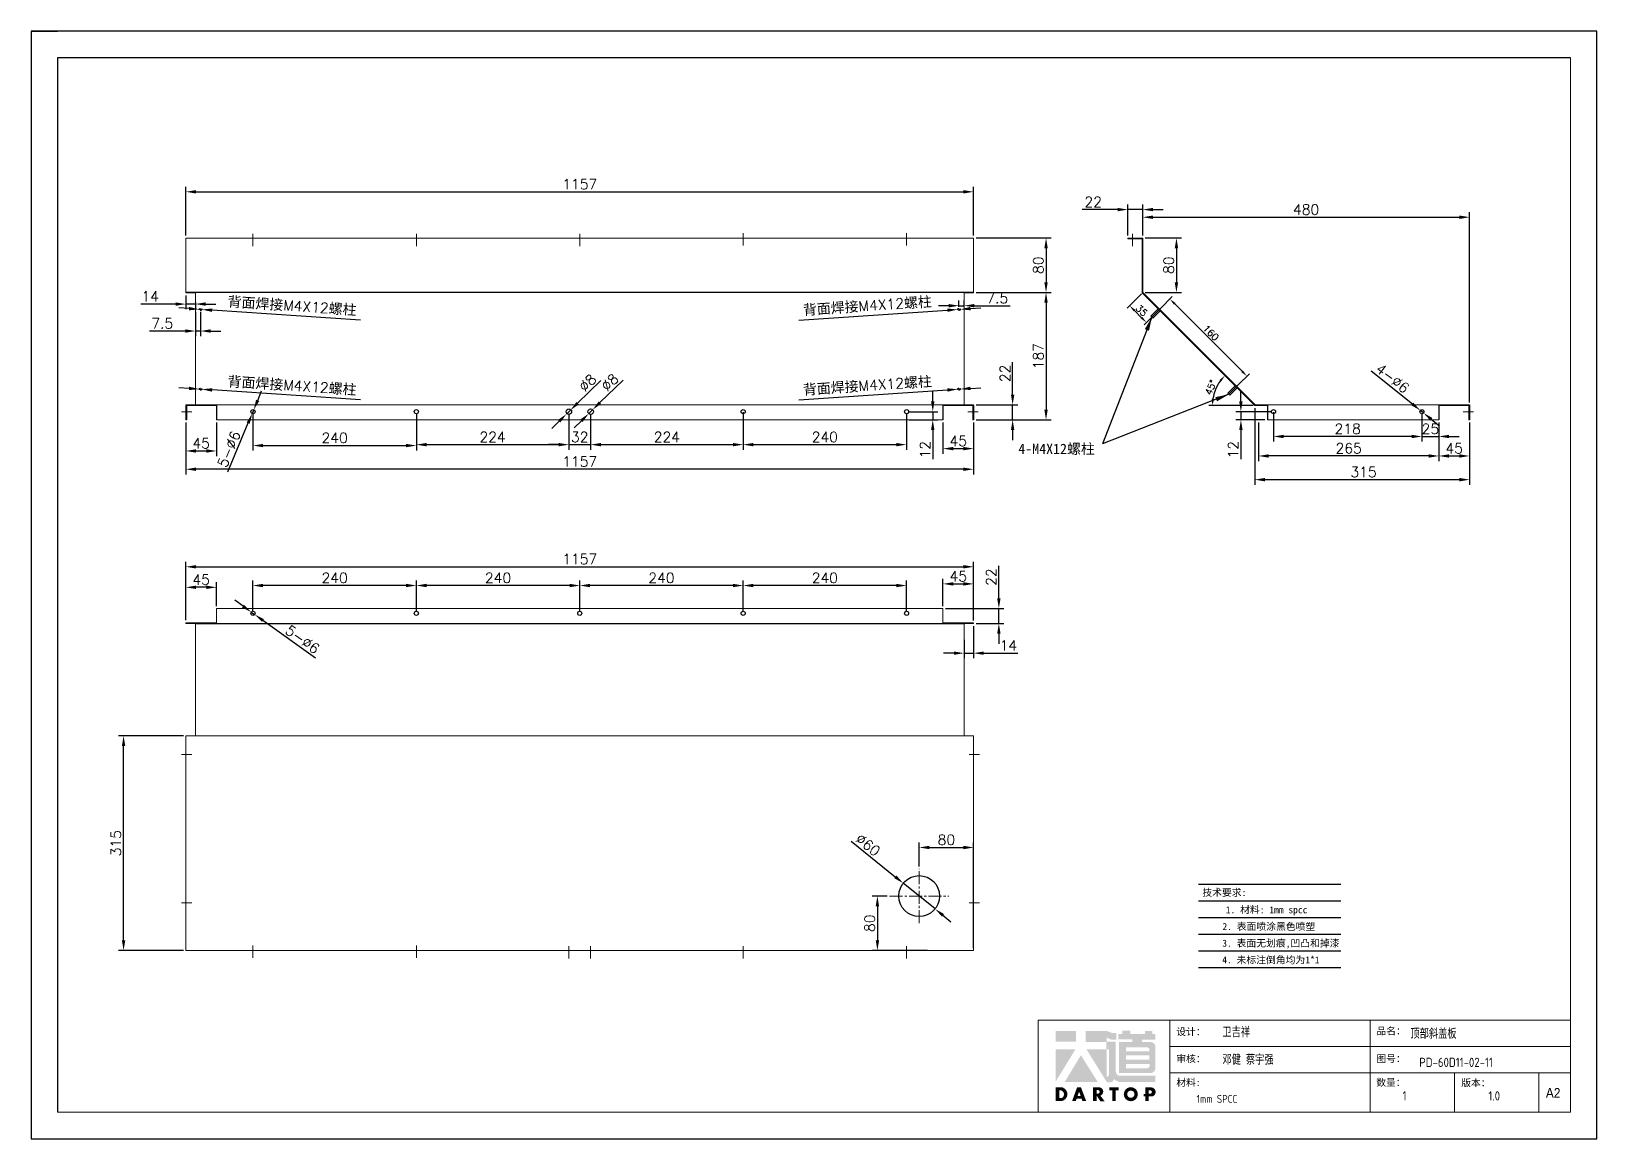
# Model space of a CAD drawing. Header units: millimetres. Extents: x -30327 to 34858, y 4015 to 75103.
# Drawn here: x 8311 to 10611, y 52753 to 54378 of the extents above; entities that cross this region are included whole.
import ezdxf
from ezdxf.enums import TextEntityAlignment as Align

# ---------------------------------------------------------------- set-up
doc = ezdxf.new("R2010")
doc.units = ezdxf.units.MM
doc.linetypes.add('CENTER2', pattern=[28.575, 19.05, -3.175, 3.175, -3.175])
doc.linetypes.add('HIDDEN2', pattern=[4.7625, 3.175, -1.5875])
for name, color, linetype, lineweight in [('A-TITLEBLOCK', 7, 'Continuous', 18), ('cen', 1, 'CENTER2', 9), ('dim', 2, 'Continuous', 9)]:
    doc.layers.add(name, color=color, linetype=linetype, lineweight=lineweight)
doc.layers.add('hidden', color=3, linetype='HIDDEN2')
doc.layers.add('print', color=30, linetype='Continuous')
doc.styles.add('GB', font='GBENOR.SHX', dxfattribs={"bigfont": 'gbcbig.shx'})
doc.styles.add('HZ', font='')
doc.styles.add('SLDTEXTSTYLE0', font='simfang.ttf', dxfattribs={"bigfont": 'bigfont'})
doc.styles.add('SLDTEXTSTYLE1', font='Gothic.ttf', dxfattribs={"width": 0.913})
doc.styles.get("Standard").update_dxf_attribs({"font": 'txt', "bigfont": 'gbcbig.shx'})
doc.styles.get('HZ').set_extended_font_data('SimSun')
doc.dimstyles.new('1-4', dxfattribs={"dimscale": 4, "dimtxt": 2.5, "dimasz": 2.5, "dimexe": 1.25, "dimexo": 0.625, "dimtad": 1, "dimdsep": 46, "dimtxsty": 'Standard', "dimcen": 2.5, "dimadec": 0, "dimazin": 0, "dimtfac": 1, "dimtmove": 0, "dimatfit": 3, "dimfxl": 0, "dimarcsym": 0})
doc.dimstyles.new('1-6', dxfattribs={"dimscale": 6, "dimtxt": 2.5, "dimasz": 2.5, "dimexe": 1.25, "dimexo": 0.625, "dimtad": 1, "dimdsep": 46, "dimtxsty": 'Standard', "dimcen": 2.5, "dimadec": 0, "dimazin": 0, "dimtfac": 1, "dimtmove": 0, "dimatfit": 3, "dimfxl": 0, "dimarcsym": 0})
doc.dimstyles.new('ISO-25', dxfattribs={"dimtxt": 20, "dimasz": 20, "dimexe": 1.25, "dimexo": 0.625, "dimtad": 1, "dimtxsty": 'Standard', "dimcen": 2.5, "dimadec": 0, "dimazin": 0, "dimtfac": 1, "dimtmove": 0, "dimatfit": 3, "dimfxl": 0, "dimarcsym": 0})

msp = doc.modelspace()

# ---------------------------------------------------------------- texts
at = {"style": 'HZ'}
for s, height, p in [('技术要求:', 10.29794, (10063.8244, 53114.0768)), ('1. 材料: 1mm spcc                        ', 10.297936, (10209.958, 53088.7109)), ('    2. 表面喷涂黑色喷塑  ', 10.297936, (10122.1436, 53064.192)), ('3. 表面无划痕,凹凸和掉漆', 10.297936, (10146.8685, 53039.6731)), ('4. 未标注倒角均为1*1', 10.297936, (10132.164, 53015.1542))]:
    msp.add_text(s, height=height, dxfattribs=at).set_placement(p, align=Align.MIDDLE_CENTER)
at = {"layer": 'dim', "insert": (9761.2194, 53773.0137), "char_height": 15, "width": 129.079569, "attachment_point": 1, "style": 'HZ'}
msp.add_mtext('4-M4X12螺柱', dxfattribs=at)

# ---------------------------------------------------------------- blocks, each defined once
blk = doc.blocks.new('*D543')
at = {"layer": 'Defpoints', "color": 0}
for p in [(9695.5, 54142.8), (8538.5, 54075), (9695.5, 54075)]:
    blk.add_point(p, dxfattribs=at)
at = {"layer": 'dim', "color": 0, "lineweight": -2}
for p, q in [((8538.5, 54078.7), (8538.5, 54150.3)), ((9695.5, 54078.7), (9695.5, 54150.3)), ((8553.5, 54142.8), (9680.5, 54142.8))]:
    blk.add_line(p, q, dxfattribs=at)
at = {"layer": 'dim', "color": 0}
for points in [[(8553.5, 54145.3), (8553.5, 54140.3), (8538.5, 54142.8)], [(9680.5, 54145.3), (9680.5, 54140.3), (9695.5, 54142.8)]]:
    blk.add_solid(points, dxfattribs=at)
at = {"layer": 'dim', "color": 0, "insert": (9117, 54154), "char_height": 15, "attachment_point": 5}
blk.add_mtext('1157', dxfattribs=at)
blk = doc.blocks.new('*D276')
at = {"layer": 'Defpoints', "color": 0}
for p in [(9695.5, 54075), (9695.5, 53995), (9801.9, 53995)]:
    blk.add_point(p, dxfattribs=at)
at = {"layer": 'dim', "color": 0, "lineweight": -2}
for p, q in [((9699.3, 54075), (9809.4, 54075)), ((9801.9, 54060), (9801.9, 54010)), ((9699.3, 53995), (9809.4, 53995))]:
    blk.add_line(p, q, dxfattribs=at)
at = {"layer": 'dim', "color": 0}
for points in [[(9799.4, 54060), (9804.4, 54060), (9801.9, 54075)], [(9799.4, 54010), (9804.4, 54010), (9801.9, 53995)]]:
    blk.add_solid(points, dxfattribs=at)
at = {"layer": 'dim', "color": 0, "insert": (9790.6, 54035), "char_height": 15, "attachment_point": 5, "rotation": 90}
blk.add_mtext('80', dxfattribs=at)
blk = doc.blocks.new('*D544')
at = {"layer": 'Defpoints', "color": 0}
for p in [(9943.9, 54116.7), (9921.9, 54075), (9943.9, 54075)]:
    blk.add_point(p, dxfattribs=at)
at = {"layer": 'dim', "color": 0, "lineweight": -2}
for p, q in [((9921.9, 54078.7), (9921.9, 54124.2)), ((9943.9, 54078.7), (9943.9, 54124.2)), ((9906.9, 54116.7), (9854.9, 54116.7)), ((9943.9, 54116.7), (9921.9, 54116.7)), ((9958.9, 54116.7), (9973.9, 54116.7))]:
    blk.add_line(p, q, dxfattribs=at)
at = {"layer": 'dim', "color": 0}
for points in [[(9906.9, 54119.2), (9906.9, 54114.2), (9921.9, 54116.7)], [(9958.9, 54119.2), (9958.9, 54114.2), (9943.9, 54116.7)]]:
    blk.add_solid(points, dxfattribs=at)
at = {"layer": 'dim', "color": 0, "insert": (9871.1, 54128), "char_height": 15, "attachment_point": 5}
blk.add_mtext('22', dxfattribs=at)
blk = doc.blocks.new('*D545')
at = {"layer": 'Defpoints', "color": 0}
for p in [(9943.9, 54075), (9943.9, 53995), (9993.4, 53995)]:
    blk.add_point(p, dxfattribs=at)
at = {"layer": 'dim', "color": 0, "lineweight": -2}
for p, q in [((9947.7, 54075), (10000.9, 54075)), ((9993.4, 54060), (9993.4, 54010)), ((9947.7, 53995), (10000.9, 53995))]:
    blk.add_line(p, q, dxfattribs=at)
at = {"layer": 'dim', "color": 0}
for points in [[(9990.9, 54060), (9995.9, 54060), (9993.4, 54075)], [(9990.9, 54010), (9995.9, 54010), (9993.4, 53995)]]:
    blk.add_solid(points, dxfattribs=at)
at = {"layer": 'dim', "color": 0, "insert": (9982.1, 54035), "char_height": 15, "attachment_point": 5, "rotation": 90}
blk.add_mtext('80', dxfattribs=at)
blk = doc.blocks.new('*D546')
at = {"layer": 'Defpoints', "color": 0}
for p in [(10423.9, 54105.5), (9943.9, 54075), (10423.9, 53830)]:
    blk.add_point(p, dxfattribs=at)
at = {"layer": 'dim', "color": 0, "lineweight": -2}
for p, q in [((9943.9, 54078.7), (9943.9, 54113)), ((9958.9, 54105.5), (10408.9, 54105.5)), ((10423.9, 53833.7), (10423.9, 54113))]:
    blk.add_line(p, q, dxfattribs=at)
at = {"layer": 'dim', "color": 0}
for points in [[(9958.9, 54108), (9958.9, 54103), (9943.9, 54105.5)], [(10408.9, 54108), (10408.9, 54103), (10423.9, 54105.5)]]:
    blk.add_solid(points, dxfattribs=at)
at = {"layer": 'dim', "color": 0, "insert": (10183.9, 54116.7), "char_height": 15, "attachment_point": 5}
blk.add_mtext('480', dxfattribs=at)
blk = doc.blocks.new('*D547')
at = {"layer": 'Defpoints', "color": 0}
for p in [(10108.5, 53829), (10423.9, 53790.9), (10423.9, 53720.2)]:
    blk.add_point(p, dxfattribs=at)
at = {"layer": 'dim', "color": 0, "lineweight": -2}
for p, q in [((10108.5, 53825.2), (10108.5, 53712.7)), ((10423.9, 53787.2), (10423.9, 53712.7)), ((10123.5, 53720.2), (10408.9, 53720.2))]:
    blk.add_line(p, q, dxfattribs=at)
at = {"layer": 'dim', "color": 0}
for points in [[(10123.5, 53722.7), (10123.5, 53717.7), (10108.5, 53720.2)], [(10408.9, 53722.7), (10408.9, 53717.7), (10423.9, 53720.2)]]:
    blk.add_solid(points, dxfattribs=at)
at = {"layer": 'dim', "color": 0, "insert": (10268.2, 53731.4), "char_height": 15, "attachment_point": 5}
blk.add_mtext('315', dxfattribs=at)
blk = doc.blocks.new('*D277')
at = {"layer": 'Defpoints', "color": 0}
for p in [(9695.5, 53592.3), (8538.5, 53510), (9695.5, 53509.8)]:
    blk.add_point(p, dxfattribs=at)
at = {"layer": 'dim', "color": 0, "lineweight": -2}
for p, q in [((8538.5, 53513.7), (8538.5, 53599.8)), ((9695.5, 53513.6), (9695.5, 53599.8)), ((8553.5, 53592.3), (9680.5, 53592.3))]:
    blk.add_line(p, q, dxfattribs=at)
at = {"layer": 'dim', "color": 0}
for points in [[(8553.5, 53594.8), (8553.5, 53589.8), (8538.5, 53592.3)], [(9680.5, 53594.8), (9680.5, 53589.8), (9695.5, 53592.3)]]:
    blk.add_solid(points, dxfattribs=at)
at = {"layer": 'dim', "color": 0, "insert": (9117, 53603.6), "char_height": 15, "attachment_point": 5}
blk.add_mtext('1157', dxfattribs=at)
blk = doc.blocks.new('*D278')
at = {"layer": 'Defpoints', "color": 0}
for p in [(9650.5, 53531), (9695.5, 53509), (9732.6, 53509)]:
    blk.add_point(p, dxfattribs=at)
at = {"layer": 'dim', "color": 0, "lineweight": -2}
for p, q in [((9732.6, 53546), (9732.6, 53593.5)), ((9654.3, 53531), (9740.1, 53531)), ((9732.6, 53509), (9732.6, 53531)), ((9699.3, 53509), (9740.1, 53509)), ((9732.6, 53494), (9732.6, 53479))]:
    blk.add_line(p, q, dxfattribs=at)
at = {"layer": 'dim', "color": 0}
for points in [[(9730.1, 53546), (9735.1, 53546), (9732.6, 53531)], [(9730.1, 53494), (9735.1, 53494), (9732.6, 53509)]]:
    blk.add_solid(points, dxfattribs=at)
at = {"layer": 'dim', "color": 0, "insert": (9721.3, 53577.2), "char_height": 15, "attachment_point": 5, "rotation": 90}
blk.add_mtext('22', dxfattribs=at)
blk = doc.blocks.new('*D548')
at = {"layer": 'Defpoints', "color": 0}
for p in [(9695.5, 53508.9), (9681.5, 53488.8), (9695.5, 53465.5)]:
    blk.add_point(p, dxfattribs=at)
at = {"layer": 'dim', "color": 0, "lineweight": -2}
for p, q in [((9695.5, 53505.1), (9695.5, 53458)), ((9681.5, 53485), (9681.5, 53458)), ((9666.5, 53465.5), (9651.5, 53465.5)), ((9681.5, 53465.5), (9695.5, 53465.5)), ((9710.5, 53465.5), (9760.3, 53465.5))]:
    blk.add_line(p, q, dxfattribs=at)
at = {"layer": 'dim', "color": 0}
for points in [[(9666.5, 53468), (9666.5, 53463), (9681.5, 53465.5)], [(9710.5, 53468), (9710.5, 53463), (9695.5, 53465.5)]]:
    blk.add_solid(points, dxfattribs=at)
at = {"layer": 'dim', "color": 0, "insert": (9746.5, 53476.8), "char_height": 15, "attachment_point": 5}
blk.add_mtext('14', dxfattribs=at)
blk = doc.blocks.new('*D549')
at = {"layer": 'Defpoints', "color": 0}
for p in [(8447, 53344.1), (8538.5, 53344.1), (8538.5, 53028.9)]:
    blk.add_point(p, dxfattribs=at)
at = {"layer": 'dim', "color": 0, "lineweight": -2}
for p, q in [((8534.8, 53344.1), (8439.5, 53344.1)), ((8447, 53043.9), (8447, 53329.1)), ((8534.8, 53028.9), (8439.5, 53028.9))]:
    blk.add_line(p, q, dxfattribs=at)
at = {"layer": 'dim', "color": 0}
for points in [[(8444.5, 53329.1), (8449.5, 53329.1), (8447, 53344.1)], [(8444.5, 53043.9), (8449.5, 53043.9), (8447, 53028.9)]]:
    blk.add_solid(points, dxfattribs=at)
at = {"layer": 'dim', "color": 0, "insert": (8435.7, 53186.5), "char_height": 15, "attachment_point": 5, "rotation": 90}
blk.add_mtext('315', dxfattribs=at)
blk = doc.blocks.new('*D550')
at = {"layer": 'Defpoints', "color": 0}
for p in [(8538.5, 53994.5), (8552.5, 53983.8), (8552.5, 53978)]:
    blk.add_point(p, dxfattribs=at)
at = {"layer": 'dim', "color": 0, "lineweight": -2}
for p, q in [((8538.5, 53990.7), (8538.5, 53970.5)), ((8523.5, 53978), (8472.3, 53978)), ((8552.5, 53978), (8538.5, 53978)), ((8552.5, 53980.1), (8552.5, 53970.5)), ((8567.5, 53978), (8582.5, 53978))]:
    blk.add_line(p, q, dxfattribs=at)
at = {"layer": 'dim', "color": 0}
for points in [[(8523.5, 53980.5), (8523.5, 53975.5), (8538.5, 53978)], [(8567.5, 53980.5), (8567.5, 53975.5), (8552.5, 53978)]]:
    blk.add_solid(points, dxfattribs=at)
at = {"layer": 'dim', "color": 0, "insert": (8486, 53989.3), "char_height": 15, "attachment_point": 5}
blk.add_mtext('14', dxfattribs=at)
blk = doc.blocks.new('*D279')
at = {"layer": 'Defpoints', "color": 0}
for p in [(9695.5, 53995), (9695.5, 53808), (9801.9, 53808)]:
    blk.add_point(p, dxfattribs=at)
at = {"layer": 'dim', "color": 0, "lineweight": -2}
for p, q in [((9699.3, 53995), (9809.4, 53995)), ((9801.9, 53980), (9801.9, 53823)), ((9699.3, 53808), (9809.4, 53808))]:
    blk.add_line(p, q, dxfattribs=at)
at = {"layer": 'dim', "color": 0}
for points in [[(9799.4, 53980), (9804.4, 53980), (9801.9, 53995)], [(9799.4, 53823), (9804.4, 53823), (9801.9, 53808)]]:
    blk.add_solid(points, dxfattribs=at)
at = {"layer": 'dim', "color": 0, "insert": (9790.6, 53901.5), "char_height": 15, "attachment_point": 5, "rotation": 90}
blk.add_mtext('187', dxfattribs=at)
blk = doc.blocks.new('*D280')
at = {"layer": 'Defpoints', "color": 0}
for p in [(10378.9, 53808), (10423.9, 53808), (10423.9, 53755)]:
    blk.add_point(p, dxfattribs=at)
at = {"layer": 'dim', "color": 0, "lineweight": -2}
for p, q in [((10378.9, 53804.2), (10378.9, 53747.5)), ((10423.9, 53804.2), (10423.9, 53747.5)), ((10393.9, 53755), (10408.9, 53755))]:
    blk.add_line(p, q, dxfattribs=at)
at = {"layer": 'dim', "color": 0}
for points in [[(10393.9, 53757.5), (10393.9, 53752.5), (10378.9, 53755)], [(10408.9, 53757.5), (10408.9, 53752.5), (10423.9, 53755)]]:
    blk.add_solid(points, dxfattribs=at)
at = {"layer": 'dim', "color": 0, "insert": (10401.4, 53766.2), "char_height": 15, "attachment_point": 5}
blk.add_mtext('45', dxfattribs=at)
blk = doc.blocks.new('*D281')
at = {"layer": 'Defpoints', "color": 0}
for p in [(10113.9, 53808), (10378.9, 53808), (10113.9, 53755)]:
    blk.add_point(p, dxfattribs=at)
at = {"layer": 'dim', "color": 0, "lineweight": -2}
for p, q in [((10113.9, 53804.3), (10113.9, 53747.5)), ((10378.9, 53804.2), (10378.9, 53747.5)), ((10363.9, 53755), (10128.9, 53755))]:
    blk.add_line(p, q, dxfattribs=at)
at = {"layer": 'dim', "color": 0}
for points in [[(10128.9, 53757.5), (10128.9, 53752.5), (10113.9, 53755)], [(10363.9, 53757.5), (10363.9, 53752.5), (10378.9, 53755)]]:
    blk.add_solid(points, dxfattribs=at)
at = {"layer": 'dim', "color": 0, "insert": (10246.4, 53766.2), "char_height": 15, "attachment_point": 5}
blk.add_mtext('265', dxfattribs=at)
blk = doc.blocks.new('*D282')
at = {"layer": 'Defpoints', "color": 0}
for p in [(8538.5, 53562.2), (8583.5, 53531), (8538.5, 53510)]:
    blk.add_point(p, dxfattribs=at)
at = {"layer": 'dim', "color": 0, "lineweight": -2}
for p, q in [((8538.5, 53513.7), (8538.5, 53569.7)), ((8568.5, 53562.2), (8553.5, 53562.2)), ((8583.5, 53534.7), (8583.5, 53569.7))]:
    blk.add_line(p, q, dxfattribs=at)
at = {"layer": 'dim', "color": 0}
for points in [[(8553.5, 53564.7), (8553.5, 53559.7), (8538.5, 53562.2)], [(8568.5, 53564.7), (8568.5, 53559.7), (8583.5, 53562.2)]]:
    blk.add_solid(points, dxfattribs=at)
at = {"layer": 'dim', "color": 0, "insert": (8561, 53573.4), "char_height": 15, "attachment_point": 5}
blk.add_mtext('45', dxfattribs=at)
blk = doc.blocks.new('*D283')
at = {"layer": 'Defpoints', "color": 0}
for p in [(9695.5, 53567.2), (9650.5, 53531), (9695.5, 53509.8)]:
    blk.add_point(p, dxfattribs=at)
at = {"layer": 'dim', "color": 0, "lineweight": -2}
for p, q in [((9650.5, 53534.7), (9650.5, 53574.7)), ((9695.5, 53513.6), (9695.5, 53574.7)), ((9665.5, 53567.2), (9680.5, 53567.2))]:
    blk.add_line(p, q, dxfattribs=at)
at = {"layer": 'dim', "color": 0}
for points in [[(9665.5, 53569.7), (9665.5, 53564.7), (9650.5, 53567.2)], [(9680.5, 53569.7), (9680.5, 53564.7), (9695.5, 53567.2)]]:
    blk.add_solid(points, dxfattribs=at)
at = {"layer": 'dim', "color": 0, "insert": (9673, 53578.4), "char_height": 15, "attachment_point": 5}
blk.add_mtext('45', dxfattribs=at)
blk = doc.blocks.new('*D284')
at = {"layer": 'Defpoints', "color": 0}
for p in [(9357, 53564.8), (9357, 53524), (9597, 53524)]:
    blk.add_point(p, dxfattribs=at)
at = {"layer": 'dim', "color": 0, "lineweight": -2}
for p, q in [((9357, 53527.7), (9357, 53572.3)), ((9597, 53527.7), (9597, 53572.3)), ((9582, 53564.8), (9372, 53564.8))]:
    blk.add_line(p, q, dxfattribs=at)
at = {"layer": 'dim', "color": 0}
for points in [[(9372, 53567.3), (9372, 53562.3), (9357, 53564.8)], [(9582, 53567.3), (9582, 53562.3), (9597, 53564.8)]]:
    blk.add_solid(points, dxfattribs=at)
at = {"layer": 'dim', "color": 0, "insert": (9477, 53576), "char_height": 15, "attachment_point": 5}
blk.add_mtext('240', dxfattribs=at)
blk = doc.blocks.new('*D285')
at = {"layer": 'Defpoints', "color": 0}
for p in [(9117, 53564.8), (9117, 53524), (9357, 53524)]:
    blk.add_point(p, dxfattribs=at)
at = {"layer": 'dim', "color": 0, "lineweight": -2}
for p, q in [((9117, 53527.7), (9117, 53572.3)), ((9357, 53527.7), (9357, 53572.3)), ((9342, 53564.8), (9132, 53564.8))]:
    blk.add_line(p, q, dxfattribs=at)
at = {"layer": 'dim', "color": 0}
for points in [[(9132, 53567.3), (9132, 53562.3), (9117, 53564.8)], [(9342, 53567.3), (9342, 53562.3), (9357, 53564.8)]]:
    blk.add_solid(points, dxfattribs=at)
at = {"layer": 'dim', "color": 0, "insert": (9237, 53576), "char_height": 15, "attachment_point": 5}
blk.add_mtext('240', dxfattribs=at)
blk = doc.blocks.new('*D286')
at = {"layer": 'Defpoints', "color": 0}
for p in [(8877, 53564.8), (8877, 53524), (9117, 53524)]:
    blk.add_point(p, dxfattribs=at)
at = {"layer": 'dim', "color": 0, "lineweight": -2}
for p, q in [((8877, 53527.7), (8877, 53572.3)), ((9117, 53527.7), (9117, 53572.3)), ((9102, 53564.8), (8892, 53564.8))]:
    blk.add_line(p, q, dxfattribs=at)
at = {"layer": 'dim', "color": 0}
for points in [[(8892, 53567.3), (8892, 53562.3), (8877, 53564.8)], [(9102, 53567.3), (9102, 53562.3), (9117, 53564.8)]]:
    blk.add_solid(points, dxfattribs=at)
at = {"layer": 'dim', "color": 0, "insert": (8997, 53576), "char_height": 15, "attachment_point": 5}
blk.add_mtext('240', dxfattribs=at)
blk = doc.blocks.new('*D287')
at = {"layer": 'Defpoints', "color": 0}
for p in [(8637, 53564.8), (8637, 53524), (8877, 53524)]:
    blk.add_point(p, dxfattribs=at)
at = {"layer": 'dim', "color": 0, "lineweight": -2}
for p, q in [((8637, 53527.7), (8637, 53572.3)), ((8877, 53527.7), (8877, 53572.3)), ((8862, 53564.8), (8652, 53564.8))]:
    blk.add_line(p, q, dxfattribs=at)
at = {"layer": 'dim', "color": 0}
for points in [[(8652, 53567.3), (8652, 53562.3), (8637, 53564.8)], [(8862, 53567.3), (8862, 53562.3), (8877, 53564.8)]]:
    blk.add_solid(points, dxfattribs=at)
at = {"layer": 'dim', "color": 0, "insert": (8757, 53576), "char_height": 15, "attachment_point": 5}
blk.add_mtext('240', dxfattribs=at)
blk = doc.blocks.new('*D288')
at = {"layer": 'Defpoints', "color": 0}
for p in [(8634.6, 53525.7), (8639.5, 53522.2)]:
    blk.add_point(p, dxfattribs=at)
at = {"layer": 'dim', "color": 0, "lineweight": -2}
for p, q in [((8622.4, 53534.4), (8610.2, 53543.2)), ((8634.6, 53525.7), (8639.5, 53522.2)), ((8728.7, 53458.3), (8651.7, 53513.5))]:
    blk.add_line(p, q, dxfattribs=at)
at = {"layer": 'dim', "color": 0}
for points in [[(8623.9, 53536.5), (8620.9, 53532.4), (8634.6, 53525.7)], [(8653.1, 53515.5), (8650.2, 53511.4), (8639.5, 53522.2)]]:
    blk.add_solid(points, dxfattribs=at)
at = {"layer": 'dim', "color": 0, "insert": (8709.8, 53485.6), "char_height": 15, "attachment_point": 5, "rotation": 324.3719}
blk.add_mtext('5-∅6', dxfattribs=at)
blk = doc.blocks.new('*D289')
at = {"layer": 'Defpoints', "color": 0}
for p in [(10353.9, 53820), (10378.9, 53808), (10378.9, 53783.6)]:
    blk.add_point(p, dxfattribs=at)
at = {"layer": 'dim', "color": 0, "lineweight": -2}
for p, q in [((10353.9, 53816.2), (10353.9, 53776.1)), ((10378.9, 53804.2), (10378.9, 53776.1)), ((10338.9, 53783.6), (10323.9, 53783.6)), ((10353.9, 53783.6), (10378.9, 53783.6)), ((10393.9, 53783.6), (10408.9, 53783.6))]:
    blk.add_line(p, q, dxfattribs=at)
at = {"layer": 'dim', "color": 0}
for points in [[(10338.9, 53786.1), (10338.9, 53781.1), (10353.9, 53783.6)], [(10393.9, 53786.1), (10393.9, 53781.1), (10378.9, 53783.6)]]:
    blk.add_solid(points, dxfattribs=at)
at = {"layer": 'dim', "color": 0, "insert": (10366.4, 53794.8), "char_height": 15, "attachment_point": 5}
blk.add_mtext('25', dxfattribs=at)
blk = doc.blocks.new('*D290')
at = {"layer": 'Defpoints', "color": 0}
for p in [(10135.9, 53823), (10353.9, 53820), (10135.9, 53783.6)]:
    blk.add_point(p, dxfattribs=at)
at = {"layer": 'dim', "color": 0, "lineweight": -2}
for p, q in [((10135.9, 53819.2), (10135.9, 53776.1)), ((10353.9, 53816.2), (10353.9, 53776.1)), ((10338.9, 53783.6), (10150.9, 53783.6))]:
    blk.add_line(p, q, dxfattribs=at)
at = {"layer": 'dim', "color": 0}
for points in [[(10150.9, 53786.1), (10150.9, 53781.1), (10135.9, 53783.6)], [(10338.9, 53786.1), (10338.9, 53781.1), (10353.9, 53783.6)]]:
    blk.add_solid(points, dxfattribs=at)
at = {"layer": 'dim', "color": 0, "insert": (10244.9, 53794.8), "char_height": 15, "attachment_point": 5}
blk.add_mtext('218', dxfattribs=at)
blk = doc.blocks.new('*D291')
at = {"layer": 'Defpoints', "color": 0}
for p in [(10351.6, 53821.9), (10356.3, 53818.1)]:
    blk.add_point(p, dxfattribs=at)
at = {"layer": 'dim', "color": 0, "lineweight": -2}
for p, q in [((10279.5, 53879.8), (10339.9, 53831.3)), ((10356.3, 53818.1), (10351.6, 53821.9)), ((10368, 53808.7), (10379.7, 53799.3))]:
    blk.add_line(p, q, dxfattribs=at)
at = {"layer": 'dim', "color": 0}
for points in [[(10341.5, 53833.2), (10338.3, 53829.3), (10351.6, 53821.9)], [(10369.5, 53810.7), (10366.4, 53806.8), (10356.3, 53818.1)]]:
    blk.add_solid(points, dxfattribs=at)
at = {"layer": 'dim', "color": 0, "insert": (10310.9, 53869), "char_height": 15, "attachment_point": 5, "rotation": 321.249}
blk.add_mtext('4-∅6', dxfattribs=at)
blk = doc.blocks.new('*D292')
at = {"layer": 'Defpoints', "color": 0}
for p in [(8538.5, 53808), (9695.5, 53808), (8538.5, 53735.5)]:
    blk.add_point(p, dxfattribs=at)
at = {"layer": 'dim', "color": 0, "lineweight": -2}
for p, q in [((8538.5, 53804.2), (8538.5, 53728)), ((9695.5, 53804.2), (9695.5, 53728)), ((9680.5, 53735.5), (8553.5, 53735.5))]:
    blk.add_line(p, q, dxfattribs=at)
at = {"layer": 'dim', "color": 0}
for points in [[(8553.5, 53738), (8553.5, 53733), (8538.5, 53735.5)], [(9680.5, 53738), (9680.5, 53733), (9695.5, 53735.5)]]:
    blk.add_solid(points, dxfattribs=at)
at = {"layer": 'dim', "color": 0, "insert": (9117, 53746.8), "char_height": 15, "attachment_point": 5}
blk.add_mtext('1157', dxfattribs=at)
blk = doc.blocks.new('*D293')
at = {"layer": 'Defpoints', "color": 0}
for p in [(8538.5, 53808), (8583.5, 53808), (8583.5, 53762.3)]:
    blk.add_point(p, dxfattribs=at)
at = {"layer": 'dim', "color": 0, "lineweight": -2}
for p, q in [((8538.5, 53804.2), (8538.5, 53754.8)), ((8583.5, 53804.2), (8583.5, 53754.8)), ((8553.5, 53762.3), (8568.5, 53762.3))]:
    blk.add_line(p, q, dxfattribs=at)
at = {"layer": 'dim', "color": 0}
for points in [[(8553.5, 53764.8), (8553.5, 53759.8), (8538.5, 53762.3)], [(8568.5, 53764.8), (8568.5, 53759.8), (8583.5, 53762.3)]]:
    blk.add_solid(points, dxfattribs=at)
at = {"layer": 'dim', "color": 0, "insert": (8561, 53773.6), "char_height": 15, "attachment_point": 5}
blk.add_mtext('45', dxfattribs=at)
blk = doc.blocks.new('*D294')
at = {"layer": 'Defpoints', "color": 0}
for p in [(9650.5, 53808), (9695.5, 53804.2), (9695.5, 53765.8)]:
    blk.add_point(p, dxfattribs=at)
at = {"layer": 'dim', "color": 0, "lineweight": -2}
for p, q in [((9650.5, 53804.2), (9650.5, 53758.3)), ((9695.5, 53800.5), (9695.5, 53758.3)), ((9665.5, 53765.8), (9680.5, 53765.8))]:
    blk.add_line(p, q, dxfattribs=at)
at = {"layer": 'dim', "color": 0}
for points in [[(9665.5, 53768.3), (9665.5, 53763.3), (9650.5, 53765.8)], [(9680.5, 53768.3), (9680.5, 53763.3), (9695.5, 53765.8)]]:
    blk.add_solid(points, dxfattribs=at)
at = {"layer": 'dim', "color": 0, "insert": (9673, 53777), "char_height": 15, "attachment_point": 5}
blk.add_mtext('45', dxfattribs=at)
blk = doc.blocks.new('*D295')
at = {"layer": 'Defpoints', "color": 0}
for p in [(8637, 53820), (8877, 53820), (8877, 53770.3)]:
    blk.add_point(p, dxfattribs=at)
at = {"layer": 'dim', "color": 0, "lineweight": -2}
for p, q in [((8637, 53816.2), (8637, 53762.8)), ((8877, 53816.2), (8877, 53762.8)), ((8652, 53770.3), (8862, 53770.3))]:
    blk.add_line(p, q, dxfattribs=at)
at = {"layer": 'dim', "color": 0}
for points in [[(8652, 53772.8), (8652, 53767.8), (8637, 53770.3)], [(8862, 53772.8), (8862, 53767.8), (8877, 53770.3)]]:
    blk.add_solid(points, dxfattribs=at)
at = {"layer": 'dim', "color": 0, "insert": (8757, 53781.6), "char_height": 15, "attachment_point": 5}
blk.add_mtext('240', dxfattribs=at)
blk = doc.blocks.new('*D296')
at = {"layer": 'Defpoints', "color": 0}
for p in [(9357, 53820), (9597, 53820), (9597, 53771.6)]:
    blk.add_point(p, dxfattribs=at)
at = {"layer": 'dim', "color": 0, "lineweight": -2}
for p, q in [((9357, 53816.2), (9357, 53764.1)), ((9597, 53816.2), (9597, 53764.1)), ((9372, 53771.6), (9582, 53771.6))]:
    blk.add_line(p, q, dxfattribs=at)
at = {"layer": 'dim', "color": 0}
for points in [[(9372, 53774.1), (9372, 53769.1), (9357, 53771.6)], [(9582, 53774.1), (9582, 53769.1), (9597, 53771.6)]]:
    blk.add_solid(points, dxfattribs=at)
at = {"layer": 'dim', "color": 0, "insert": (9477, 53782.8), "char_height": 15, "attachment_point": 5}
blk.add_mtext('240', dxfattribs=at)
blk = doc.blocks.new('*D297')
at = {"layer": 'Defpoints', "color": 0}
for p in [(9597, 53820), (9597, 53808), (9635.5, 53808)]:
    blk.add_point(p, dxfattribs=at)
at = {"layer": 'dim', "color": 0, "lineweight": -2}
for p, q in [((9635.5, 53835), (9635.5, 53850)), ((9600.8, 53820), (9643, 53820)), ((9600.8, 53808), (9643, 53808)), ((9635.5, 53820), (9635.5, 53808)), ((9635.5, 53793), (9635.5, 53750.5))]:
    blk.add_line(p, q, dxfattribs=at)
at = {"layer": 'dim', "color": 0}
for points in [[(9633, 53835), (9638, 53835), (9635.5, 53820)], [(9633, 53793), (9638, 53793), (9635.5, 53808)]]:
    blk.add_solid(points, dxfattribs=at)
at = {"layer": 'dim', "color": 0, "insert": (9624.3, 53764.2), "char_height": 15, "attachment_point": 5, "rotation": 90}
blk.add_mtext('12', dxfattribs=at)
blk = doc.blocks.new('*D298')
at = {"layer": 'Defpoints', "color": 0}
for p in [(8635.9, 53817.2), (8638.2, 53822.8)]:
    blk.add_point(p, dxfattribs=at)
at = {"layer": 'dim', "color": 0, "lineweight": -2}
for p, q in [((8644, 53836.6), (8649.7, 53850.4)), ((8600.3, 53731.8), (8630.1, 53803.4)), ((8638.2, 53822.8), (8635.9, 53817.2))]:
    blk.add_line(p, q, dxfattribs=at)
at = {"layer": 'dim', "color": 0}
for points in [[(8641.6, 53837.6), (8646.3, 53835.6), (8638.2, 53822.8)], [(8627.8, 53804.3), (8632.4, 53802.4), (8635.9, 53817.2)]]:
    blk.add_solid(points, dxfattribs=at)
at = {"layer": 'dim', "color": 0, "insert": (8601.9, 53765), "char_height": 15, "attachment_point": 5, "rotation": 67.3717}
blk.add_mtext('5-∅6', dxfattribs=at)
blk = doc.blocks.new('*D299')
at = {"layer": 'Defpoints', "color": 0}
for p in [(10088.1, 53808), (10126.9, 53808), (10135.9, 53820)]:
    blk.add_point(p, dxfattribs=at)
at = {"layer": 'dim', "color": 0, "lineweight": -2}
for p, q in [((10088.1, 53835), (10088.1, 53850)), ((10132.2, 53820), (10080.6, 53820)), ((10123.2, 53808), (10080.6, 53808)), ((10088.1, 53820), (10088.1, 53808)), ((10088.1, 53793), (10088.1, 53750.5))]:
    blk.add_line(p, q, dxfattribs=at)
at = {"layer": 'dim', "color": 0}
for points in [[(10085.6, 53835), (10090.6, 53835), (10088.1, 53820)], [(10085.6, 53793), (10090.6, 53793), (10088.1, 53808)]]:
    blk.add_solid(points, dxfattribs=at)
at = {"layer": 'dim', "color": 0, "insert": (10076.8, 53764.2), "char_height": 15, "attachment_point": 5, "rotation": 90}
blk.add_mtext('12', dxfattribs=at)
blk = doc.blocks.new('*D300')
at = {"layer": 'Defpoints', "color": 0}
for p in [(9592.2, 53127.7), (9638.9, 53090)]:
    blk.add_point(p, dxfattribs=at)
at = {"layer": 'dim', "color": 0, "lineweight": -2}
for p, q in [((9515.8, 53189.4), (9580.5, 53137.1)), ((9638.9, 53090), (9592.2, 53127.7)), ((9650.5, 53080.6), (9662.2, 53071.2))]:
    blk.add_line(p, q, dxfattribs=at)
at = {"layer": 'dim', "color": 0}
for points in [[(9582.1, 53139.1), (9578.9, 53135.2), (9592.2, 53127.7)], [(9652.1, 53082.5), (9649, 53078.7), (9638.9, 53090)]]:
    blk.add_solid(points, dxfattribs=at)
at = {"layer": 'dim', "color": 0, "lineweight": 9, "insert": (9540.4, 53184), "char_height": 15, "attachment_point": 5, "rotation": 321.0724}
blk.add_mtext('∅60', dxfattribs=at)
blk = doc.blocks.new('*D301')
at = {"layer": 'Defpoints', "color": 0}
for p in [(9695.5, 53180.2), (9615.5, 53148.6), (9695.5, 53028.9)]:
    blk.add_point(p, dxfattribs=at)
at = {"layer": 'dim', "color": 0, "lineweight": -2}
for p, q in [((9615.5, 53152.4), (9615.5, 53187.7)), ((9695.5, 53032.6), (9695.5, 53187.7)), ((9630.5, 53180.2), (9680.5, 53180.2))]:
    blk.add_line(p, q, dxfattribs=at)
at = {"layer": 'dim', "color": 0}
for points in [[(9630.5, 53182.7), (9630.5, 53177.7), (9615.5, 53180.2)], [(9680.5, 53182.7), (9680.5, 53177.7), (9695.5, 53180.2)]]:
    blk.add_solid(points, dxfattribs=at)
at = {"layer": 'dim', "color": 0, "lineweight": 9, "insert": (9655.5, 53191.5), "char_height": 15, "attachment_point": 5}
blk.add_mtext('80', dxfattribs=at)
blk = doc.blocks.new('*D302')
at = {"layer": 'Defpoints', "color": 0}
for p in [(9572.1, 53108.9), (9554.2, 53028.9), (9631.4, 53028.9)]:
    blk.add_point(p, dxfattribs=at)
at = {"layer": 'dim', "color": 0, "lineweight": -2}
for p, q in [((9568.4, 53108.9), (9546.7, 53108.9)), ((9554.2, 53093.9), (9554.2, 53043.9)), ((9627.7, 53028.9), (9546.7, 53028.9))]:
    blk.add_line(p, q, dxfattribs=at)
at = {"layer": 'dim', "color": 0}
for points in [[(9551.7, 53093.9), (9556.7, 53093.9), (9554.2, 53108.9)], [(9551.7, 53043.9), (9556.7, 53043.9), (9554.2, 53028.9)]]:
    blk.add_solid(points, dxfattribs=at)
at = {"layer": 'dim', "color": 0, "lineweight": 9, "insert": (9542.9, 53068.9), "char_height": 15, "attachment_point": 5, "rotation": 90}
blk.add_mtext('80', dxfattribs=at)
blk = doc.blocks.new('*D313')
at = {"layer": 'Defpoints', "color": 0}
for p in [(9695.5, 53830), (9752.8, 53830), (9695.5, 53808)]:
    blk.add_point(p, dxfattribs=at)
at = {"layer": 'dim', "color": 0, "lineweight": -2}
for p, q in [((9752.8, 53845), (9752.8, 53892.5)), ((9699.3, 53830), (9760.3, 53830)), ((9752.8, 53808), (9752.8, 53830)), ((9699.3, 53808), (9760.3, 53808)), ((9752.8, 53793), (9752.8, 53778))]:
    blk.add_line(p, q, dxfattribs=at)
at = {"layer": 'dim', "color": 0}
for points in [[(9750.3, 53845), (9755.3, 53845), (9752.8, 53830)], [(9750.3, 53793), (9755.3, 53793), (9752.8, 53808)]]:
    blk.add_solid(points, dxfattribs=at)
at = {"layer": 'dim', "color": 0, "insert": (9741.6, 53876.2), "char_height": 15, "attachment_point": 5, "rotation": 90}
blk.add_mtext('22', dxfattribs=at)
blk = doc.blocks.new('*D1008')
at = {"layer": 'Defpoints', "color": 0}
for p in [(9942.9, 53994.6), (10054.5, 53860.1), (10108.5, 53829), (10108.5, 53829), (10126.9, 53829)]:
    blk.add_point(p, dxfattribs=at)
at = {"layer": 'dim', "color": 0, "lineweight": -2}
blk.add_line((10106, 53829), (10041.2, 53828.9), dxfattribs=at)
blk.add_arc((10108.5, 53829), 62.3, 144.2051, 170.8984, dxfattribs=at)
at = {"layer": 'dim', "color": 0}
for points in [[(10056.7, 53866.5), (10059.2, 53864.3), (10064.5, 53873)], [(10048.7, 53838.7), (10045.3, 53839), (10046.2, 53828.9)]]:
    blk.add_solid(points, dxfattribs=at)
at = {"layer": 'dim', "color": 0, "insert": (10044, 53855.6), "char_height": 10, "attachment_point": 5, "rotation": 67.5518}
blk.add_mtext('45°', dxfattribs=at)
blk = doc.blocks.new('*D1009')
at = {"layer": 'Defpoints', "color": 0}
for p in [(9674, 53970.1), (9681.5, 53975.6), (9681.5, 53970.1)]:
    blk.add_point(p, dxfattribs=at)
at = {"layer": 'dim', "color": 0, "lineweight": -2}
for p, q in [((9659, 53975.6), (9644, 53975.6)), ((9674, 53973.9), (9674, 53983.1)), ((9674, 53975.6), (9681.5, 53975.6)), ((9681.5, 53973.9), (9681.5, 53983.1)), ((9696.5, 53975.6), (9749, 53975.6))]:
    blk.add_line(p, q, dxfattribs=at)
at = {"layer": 'dim', "color": 0}
for points in [[(9659, 53978.1), (9659, 53973.1), (9674, 53975.6)], [(9696.5, 53978.1), (9696.5, 53973.1), (9681.5, 53975.6)]]:
    blk.add_solid(points, dxfattribs=at)
at = {"layer": 'dim', "color": 0, "insert": (9730.3, 53986.8), "char_height": 15, "attachment_point": 5}
blk.add_mtext('7.5', dxfattribs=at)
blk = doc.blocks.new('*D1010')
at = {"layer": 'Defpoints', "color": 0}
for p in [(9672, 53970), (9676, 53970.3)]:
    blk.add_point(p, dxfattribs=at)
at = {"layer": 'dim', "color": 0, "lineweight": -2}
for p, q in [((9438.8, 53954.3), (9657.1, 53969)), ((9676, 53970.3), (9672, 53970)), ((9691, 53971.3), (9706, 53972.3))]:
    blk.add_line(p, q, dxfattribs=at)
at = {"layer": 'dim', "color": 0}
for points in [[(9656.9, 53971.5), (9657.2, 53966.5), (9672, 53970)], [(9690.8, 53973.8), (9691.2, 53968.8), (9676, 53970.3)]]:
    blk.add_solid(points, dxfattribs=at)
at = {"layer": 'dim', "color": 0, "insert": (9539.5, 53974.8), "char_height": 15, "attachment_point": 5, "rotation": 3.8559}
blk.add_mtext('{\\fSimSun|b0|i0|c134|p2;背面焊接}M4X12{\\fSimSun|b0|i0|c134|p2;螺柱}', dxfattribs=at)
blk = doc.blocks.new('*D1011')
at = {"layer": 'Defpoints', "color": 0}
for p in [(9672, 53852.9), (9676, 53853.2)]:
    blk.add_point(p, dxfattribs=at)
at = {"layer": 'dim', "color": 0, "lineweight": -2}
for p, q in [((9438.8, 53837.2), (9657.1, 53851.9)), ((9676, 53853.2), (9672, 53852.9)), ((9691, 53854.2), (9706, 53855.2))]:
    blk.add_line(p, q, dxfattribs=at)
at = {"layer": 'dim', "color": 0}
for points in [[(9656.9, 53854.4), (9657.2, 53849.4), (9672, 53852.9)], [(9690.8, 53856.7), (9691.2, 53851.7), (9676, 53853.2)]]:
    blk.add_solid(points, dxfattribs=at)
at = {"layer": 'dim', "color": 0, "insert": (9539.5, 53857.7), "char_height": 15, "attachment_point": 5, "rotation": 3.8559}
blk.add_mtext('{\\fSimSun|b0|i0|c134|p2;背面焊接}M4X12{\\fSimSun|b0|i0|c134|p2;螺柱}', dxfattribs=at)
blk = doc.blocks.new('*D1012')
at = {"layer": 'Defpoints', "color": 0}
for p in [(8558, 53853.2), (8562, 53852.9)]:
    blk.add_point(p, dxfattribs=at)
at = {"layer": 'dim', "color": 0, "lineweight": -2}
for p, q in [((8543.1, 53854.2), (8528.1, 53855.2)), ((8558, 53853.2), (8562, 53852.9)), ((8795.2, 53837.2), (8577, 53851.9))]:
    blk.add_line(p, q, dxfattribs=at)
at = {"layer": 'dim', "color": 0}
for points in [[(8543.2, 53856.7), (8542.9, 53851.7), (8558, 53853.2)], [(8577.2, 53854.4), (8576.8, 53849.4), (8562, 53852.9)]]:
    blk.add_solid(points, dxfattribs=at)
at = {"layer": 'dim', "color": 0, "insert": (8694.5, 53857.7), "char_height": 15, "attachment_point": 5, "rotation": 356.1441}
blk.add_mtext('{\\fSimSun|b0|i0|c134|p2;背面焊接}M4X12{\\fSimSun|b0|i0|c134|p2;螺柱}', dxfattribs=at)
blk = doc.blocks.new('*D1013')
at = {"layer": 'Defpoints', "color": 0}
for p in [(8552.5, 53970.1), (8560, 53970.1), (8552.5, 53938.4)]:
    blk.add_point(p, dxfattribs=at)
at = {"layer": 'dim', "color": 0, "lineweight": -2}
for p, q in [((8552.5, 53966.4), (8552.5, 53930.9)), ((8560, 53966.4), (8560, 53930.9)), ((8537.5, 53938.4), (8485, 53938.4)), ((8560, 53938.4), (8552.5, 53938.4)), ((8575, 53938.4), (8590, 53938.4))]:
    blk.add_line(p, q, dxfattribs=at)
at = {"layer": 'dim', "color": 0}
for points in [[(8537.5, 53940.9), (8537.5, 53935.9), (8552.5, 53938.4)], [(8575, 53940.9), (8575, 53935.9), (8560, 53938.4)]]:
    blk.add_solid(points, dxfattribs=at)
at = {"layer": 'dim', "color": 0, "insert": (8503.8, 53949.6), "char_height": 15, "attachment_point": 5}
blk.add_mtext('7.5', dxfattribs=at)
blk = doc.blocks.new('*D1014')
at = {"layer": 'Defpoints', "color": 0}
for p in [(8558, 53970.3), (8562, 53970)]:
    blk.add_point(p, dxfattribs=at)
at = {"layer": 'dim', "color": 0, "lineweight": -2}
for p, q in [((8543.1, 53971.3), (8528.1, 53972.3)), ((8558, 53970.3), (8562, 53970)), ((8795.2, 53954.3), (8577, 53969))]:
    blk.add_line(p, q, dxfattribs=at)
at = {"layer": 'dim', "color": 0}
for points in [[(8543.2, 53973.8), (8542.9, 53968.8), (8558, 53970.3)], [(8577.2, 53971.5), (8576.8, 53966.5), (8562, 53970)]]:
    blk.add_solid(points, dxfattribs=at)
at = {"layer": 'dim', "color": 0, "insert": (8694.5, 53974.8), "char_height": 15, "attachment_point": 5, "rotation": 356.1441}
blk.add_mtext('{\\fSimSun|b0|i0|c134|p2;背面焊接}M4X12{\\fSimSun|b0|i0|c134|p2;螺柱}', dxfattribs=at)
blk = doc.blocks.new('*D1015')
at = {"layer": 'Defpoints', "color": 0}
for p in [(9943.9, 53995), (9968.7, 53970.2), (9949.3, 53950.9)]:
    blk.add_point(p, dxfattribs=at)
at = {"layer": 'dim', "color": 0, "lineweight": -2}
for p, q in [((9942.2, 53993.2), (9921, 53972.1)), ((9931.6, 53968.5), (9942.2, 53957.9)), ((9966.9, 53968.5), (9945.8, 53947.3))]:
    blk.add_line(p, q, dxfattribs=at)
at = {"layer": 'dim', "color": 0}
for points in [[(9932.8, 53969.7), (9930.4, 53967.4), (9924.6, 53975.6)], [(9943.4, 53959.1), (9941.1, 53956.8), (9949.3, 53950.9)]]:
    blk.add_solid(points, dxfattribs=at)
at = {"layer": 'dim', "color": 0, "insert": (9942.2, 53968.5), "char_height": 10, "attachment_point": 5, "rotation": 315}
blk.add_mtext('35', dxfattribs=at)
blk = doc.blocks.new('*D1016')
at = {"layer": 'Defpoints', "color": 0}
for p in [(9968.7, 53970.2), (10096.9, 53872.2), (10081.8, 53857.1)]:
    blk.add_point(p, dxfattribs=at)
at = {"layer": 'dim', "color": 0, "lineweight": -2}
for p, q in [((9970.4, 53972), (9987.3, 53988.9)), ((9990.9, 53978.3), (10089.9, 53879.3)), ((10083.6, 53858.9), (10100.5, 53875.8))]:
    blk.add_line(p, q, dxfattribs=at)
at = {"layer": 'dim', "color": 0}
for points in [[(9992.1, 53979.5), (9989.7, 53977.1), (9983.8, 53985.4)], [(10091, 53880.5), (10088.7, 53878.1), (10096.9, 53872.2)]]:
    blk.add_solid(points, dxfattribs=at)
at = {"layer": 'dim', "color": 0, "insert": (10044, 53935.8), "char_height": 10, "attachment_point": 5, "rotation": 315}
blk.add_mtext('160', dxfattribs=at)
blk = doc.blocks.new('*D1339')
at = {"layer": 'Defpoints', "color": 0}
for p in [(8877, 53820), (9101, 53820), (9101, 53771.6)]:
    blk.add_point(p, dxfattribs=at)
at = {"layer": 'dim', "color": 0, "lineweight": -2}
for p, q in [((8877, 53816.2), (8877, 53764.1)), ((9101, 53816.2), (9101, 53764.1)), ((8892, 53771.6), (9086, 53771.6))]:
    blk.add_line(p, q, dxfattribs=at)
at = {"layer": 'dim', "color": 0}
for points in [[(8892, 53774.1), (8892, 53769.1), (8877, 53771.6)], [(9086, 53774.1), (9086, 53769.1), (9101, 53771.6)]]:
    blk.add_solid(points, dxfattribs=at)
at = {"layer": 'dim', "color": 0, "insert": (8989, 53782.8), "char_height": 15, "attachment_point": 5}
blk.add_mtext('224', dxfattribs=at)
blk = doc.blocks.new('*D1340')
at = {"layer": 'Defpoints', "color": 0}
for p in [(9133, 53817), (9357, 53823), (9357, 53771.6)]:
    blk.add_point(p, dxfattribs=at)
at = {"layer": 'dim', "color": 0, "lineweight": -2}
for p, q in [((9133, 53813.2), (9133, 53764.1)), ((9357, 53819.2), (9357, 53764.1)), ((9148, 53771.6), (9342, 53771.6))]:
    blk.add_line(p, q, dxfattribs=at)
at = {"layer": 'dim', "color": 0}
for points in [[(9148, 53774.1), (9148, 53769.1), (9133, 53771.6)], [(9342, 53774.1), (9342, 53769.1), (9357, 53771.6)]]:
    blk.add_solid(points, dxfattribs=at)
at = {"layer": 'dim', "color": 0, "insert": (9245, 53782.8), "char_height": 15, "attachment_point": 5}
blk.add_mtext('224', dxfattribs=at)
blk = doc.blocks.new('*D1341')
at = {"layer": 'Defpoints', "color": 0}
for p in [(9101, 53820), (9133, 53820), (9133, 53771.6)]:
    blk.add_point(p, dxfattribs=at)
at = {"layer": 'dim', "color": 0, "lineweight": -2}
for p, q in [((9101, 53816.2), (9101, 53764.1)), ((9133, 53816.2), (9133, 53764.1)), ((9086, 53771.6), (9071, 53771.6)), ((9101, 53771.6), (9133, 53771.6)), ((9148, 53771.6), (9163, 53771.6))]:
    blk.add_line(p, q, dxfattribs=at)
at = {"layer": 'dim', "color": 0}
for points in [[(9086, 53774.1), (9086, 53769.1), (9101, 53771.6)], [(9148, 53774.1), (9148, 53769.1), (9133, 53771.6)]]:
    blk.add_solid(points, dxfattribs=at)
at = {"layer": 'dim', "color": 0, "insert": (9117, 53782.8), "char_height": 15, "attachment_point": 5}
blk.add_mtext('32', dxfattribs=at)
blk = doc.blocks.new('*D1342')
at = {"layer": 'Defpoints', "color": 0}
for p in [(9097.4, 53816.5), (9103.2, 53822.1)]:
    blk.add_point(p, dxfattribs=at)
at = {"layer": 'dim', "color": 0, "lineweight": -2}
for p, q in [((9147.9, 53865.7), (9113.9, 53832.6)), ((9086.7, 53806), (9076, 53795.5)), ((9097.4, 53816.5), (9103.2, 53822.1))]:
    blk.add_line(p, q, dxfattribs=at)
at = {"layer": 'dim', "color": 0}
for points in [[(9112.2, 53834.3), (9115.7, 53830.8), (9103.2, 53822.1)], [(9085, 53807.8), (9088.5, 53804.2), (9097.4, 53816.5)]]:
    blk.add_solid(points, dxfattribs=at)
at = {"layer": 'dim', "color": 0, "insert": (9128.4, 53862.4), "char_height": 15, "attachment_point": 5, "rotation": 44.2954}
blk.add_mtext('∅8', dxfattribs=at)
blk = doc.blocks.new('*D1343')
at = {"layer": 'Defpoints', "color": 0}
for p in [(9130.2, 53817.2), (9135.9, 53822.8)]:
    blk.add_point(p, dxfattribs=at)
at = {"layer": 'dim', "color": 0, "lineweight": -2}
for p, q in [((9180.6, 53866.4), (9146.6, 53833.3)), ((9119.4, 53806.7), (9108.7, 53796.2)), ((9130.2, 53817.2), (9135.9, 53822.8))]:
    blk.add_line(p, q, dxfattribs=at)
at = {"layer": 'dim', "color": 0}
for points in [[(9144.9, 53835), (9148.4, 53831.5), (9135.9, 53822.8)], [(9117.7, 53808.5), (9121.2, 53804.9), (9130.2, 53817.2)]]:
    blk.add_solid(points, dxfattribs=at)
at = {"layer": 'dim', "color": 0, "insert": (9161.1, 53863.1), "char_height": 15, "attachment_point": 5, "rotation": 44.2954}
blk.add_mtext('∅8', dxfattribs=at)
blk = doc.blocks.new('Dartop Logo')
at = {"true_color": 0xc40018}
h = blk.add_hatch(color=12, dxfattribs=at)
h.set_gradient(color1=(196, 0, 24), color2=(196, 0, 24), tint=1)
h.paths.add_polyline_path([(30.39, -3.87), (33.08, -5.04), (35.99, -5.04), (35.99, -1.19), (33.59, -1.19), (30.46, 0.05), (17.94, 0.05), (17.94, -6.46), (30.12, -6.46), (30.12, -6.59), (30.12, -10.75), (18.31, -10.75), (30.46, -30.31), (32.87, -30.31, 0.279375), (34.63, -28.6), (34.63, -28.51), (34.84, -28.51, 0.143145), (38.15, -30.2), (59.27, -30.2), (59.27, -26.49), (38.06, -26.49, -0.414214), (35.75, -24.18), (35.75, -6.26), (30.39, -6.26)])
h.paths.add_polyline_path([(30.25, -10.84), (31.8, -10.84), (31.8, -26.02, -0.088936), (30.9, -26.94), (30.24, -26.94)], flags=16)
h = blk.add_hatch(color=12, dxfattribs=at)
h.set_gradient(color1=(196, 0, 24), color2=(196, 0, 24), tint=1)
h.paths.add_polyline_path([(59.24, -1.73), (57.36, -1.73), (57.36, 0.06), (53.06, 0.06), (53.06, -1.64), (44.29, -1.64), (44.29, 0.15), (39.7, 0.15), (39.7, -1.67), (37.16, -1.67), (37.16, -4.97), (45.54, -4.97), (45.54, -6.42), (37.73, -6.42), (37.73, -24.88), (56.26, -24.88, 0.414214), (59.15, -21.99), (59.15, -9.35, 0.414214), (56.26, -6.46), (51.36, -6.46), (51.36, -5.03), (59.24, -5.03)])
h.paths.add_polyline_path([(54.21, -9.59, -0.414214), (55.66, -11.04), (55.66, -12.1), (41.79, -12.1), (41.79, -9.59)], flags=16)
h.paths.add_polyline_path([(55.57, -14.33), (55.57, -17.01), (41.88, -17.01), (41.88, -14.33)], flags=16)
h.paths.add_polyline_path([(55.75, -19.43), (55.75, -20.57, -0.414214), (54.3, -22.02), (41.88, -22.02), (41.88, -19.43)], flags=16)
h = blk.add_hatch(color=12, dxfattribs=at)
h.set_gradient(color1=(196, 0, 24), color2=(196, 0, 24), tint=1)
h.paths.add_polyline_path([(12.18, 0), (0, 0), (0, -6.37), (12.18, -6.37)])
h = blk.add_hatch(color=12, dxfattribs=at)
h.set_gradient(color1=(196, 0, 24), color2=(196, 0, 24), tint=1)
h.paths.add_polyline_path([(11.79, -10.83), (0.03, -10.83), (0.03, -30.03)])
h = blk.add_hatch(color=12, dxfattribs=at)
h.set_gradient(color1=(196, 0, 24), color2=(196, 0, 24), tint=1)
h.paths.add_polyline_path([(15.05, -14.31), (5.44, -30.15), (25.01, -30.15)])
at = {"true_color": 0x646464}
h = blk.add_hatch(color=251, dxfattribs=at)
h.set_gradient(color1=(100, 100, 100), color2=(100, 100, 100), tint=1)
h.paths.add_polyline_path([(4.15, -33.43), (0.11, -33.43), (0.11, -41.5), (3.51, -41.5, 0.793016)])
h.paths.add_polyline_path([(3.57, -39.73), (2.16, -39.73), (2.16, -35.19), (3.42, -35.19, -0.671361)], flags=16)
h = blk.add_hatch(color=251, dxfattribs=at)
h.set_gradient(color1=(100, 100, 100), color2=(100, 100, 100), tint=1)
h.paths.add_polyline_path([(15.08, -33.36), (12.78, -33.36), (9.82, -41.51), (12, -41.51), (12.51, -40.06), (15.46, -40.06), (15.99, -41.52), (18.19, -41.52)])
h.paths.add_polyline_path([(14.9, -38.51), (13.07, -38.51), (13.97, -35.95)], flags=16)
h = blk.add_hatch(color=251, dxfattribs=at)
h.set_gradient(color1=(100, 100, 100), color2=(100, 100, 100), tint=1)
h.paths.add_polyline_path([(26.27, -33.36), (22.3, -33.36), (22.3, -41.51), (24.4, -41.51), (24.4, -38.28), (26.55, -41.54), (29.09, -41.54), (26.61, -38.3, 0.744055)])
h.paths.add_polyline_path([(24.38, -37.08), (24.38, -34.94), (25.32, -34.94, -0.796809), (25.3, -37.08)], flags=16)
h = blk.add_hatch(color=251, dxfattribs=at)
h.set_gradient(color1=(100, 100, 100), color2=(100, 100, 100), tint=1)
h.paths.add_polyline_path([(37.44, -33.4), (31.88, -33.4), (31.88, -35.16), (33.61, -35.16), (33.61, -41.52), (35.69, -41.52), (35.69, -35.16), (37.44, -35.16)])
h = blk.add_hatch(color=251, dxfattribs=at)
h.set_gradient(color1=(100, 100, 100), color2=(100, 100, 100), tint=1)
h.paths.add_polyline_path([(40.46, -37.41, 1), (48.83, -37.41, 1)])
h.paths.add_polyline_path([(46.8, -37.41, -1), (42.5, -37.41, -1)], flags=16)
h = blk.add_hatch(color=251, dxfattribs=at)
h.set_gradient(color1=(100, 100, 100), color2=(100, 100, 100), tint=1)
h.paths.add_polyline_path([(56.85, -33.38), (56.73, -33.38), (53.19, -33.38), (53.19, -37.19), (52.26, -37.19), (52.26, -38.73), (53.18, -38.73), (53.18, -41.5), (55.24, -41.5), (55.24, -38.72), (57.51, -38.72, 0.812304)])
h.paths.add_polyline_path([(55.21, -37.18), (55.21, -35.05), (56.39, -35.05, -0.778213), (56.27, -37.18)], flags=16)
blk = doc.blocks.new('DT-A2-TITLE')
for p, q in [((594, 420), (0, 420)), ((0, 420), (0, 420)), ((0, 420), (0, 0)), ((0, 420), (10, 420)), ((594, 0), (594, 420)), ((10, 410), (10, 10)), ((584, 410), (10, 410))]:
    blk.add_line(p, q)
at = {"layer": 'A-TITLEBLOCK', "color": 7}
for p, q in [((584, 410), (584, 10)), ((594, 0), (594, 297)), ((382, 10), (382, 45)), ((584, 45), (382, 45)), ((432, 45), (432, 10)), ((508, 45), (508, 10)), ((584, 35), (432, 35)), ((432, 25), (584.08, 25)), ((540, 10), (540, 25)), ((572, 10), (572, 25)), ((10, 10), (584, 10)), ((0, 0), (594, 0))]:
    blk.add_line(p, q, dxfattribs=at)
at = {"layer": 'A-TITLEBLOCK', "xscale": 0.6400000000000001, "yscale": 0.6400000000000001, "zscale": 0.6400000000000001}
blk.add_blockref('Dartop Logo', (388.65, 40.81), dxfattribs=at)
at = {"style": 'GB'}
for tag, p, height in [('#设计', (451.96, 38.52), 3.5), ('#品名', (523.32, 37.95), 3.5), ('#审核', (451.99, 28.1), 3.5), ('#图号', (526.67, 27.2), 3.5), ('#数量', (520.33, 14.51), 3.5), ('#版本', (552.92, 14.47), 3.5), ('#材料说明', (442.15, 13.59), 3)]:
    blk.add_attdef(tag, p, '', height=height, dxfattribs=at)
at = {"layer": 'A-TITLEBLOCK', "color": 7, "attachment_point": 1}
for s, insert, char_height, style in [('设计：', (434.47, 41.87), 2.646, 'SLDTEXTSTYLE0'), ('品名：', (510.43, 42.19), 2.646, 'SLDTEXTSTYLE0'), ('审核：', (434.47, 31.64), 2.646, 'SLDTEXTSTYLE0'), ('图号：', (510.4, 31.66), 2.646, 'SLDTEXTSTYLE0'), ('材料:', (434.47, 22.62), 2.646, 'SLDTEXTSTYLE0'), ('数量：', (510.35, 22.64), 2.646, 'SLDTEXTSTYLE0'), ('版本：', (542.59, 22.48), 2.646, 'SLDTEXTSTYLE0'), ('A2', (574.7, 19.21), 3.704, 'SLDTEXTSTYLE1')]:
    blk.add_mtext(s, dxfattribs=dict(at, insert=insert, char_height=char_height, style=style))

# ---------------------------------------------------------------- dimensions: what is measured, and where the dimension line sits
at = {"layer": 'dim'}
for base, p1, p2, picture, middle in [((9695.525, 54142.7693), (8538.525, 54074.9837), (9695.525, 54074.9837), '*D543', (9117.025, 54154.0193)), ((10423.9294, 54105.4613), (9943.9294, 54074.9837), (10423.9294, 53829.9837), '*D546', (10183.9294, 54116.7113)), ((9681.525, 53975.5976), (9674.025, 53970.1434), (9681.525, 53970.1434), '*D1009', (9730.275, 53986.8476)), ((8538.525, 53735.5334), (9695.525, 53807.9837), (8538.525, 53807.9837), '*D292', (9117.025, 53746.7834)), ((8583.525, 53762.3006), (8538.525, 53807.9837), (8583.525, 53807.9837), '*D293', (8561.025, 53773.5506)), ((8877.025, 53770.3498), (8637.025, 53819.9837), (8877.025, 53819.9837), '*D295', (8757.025, 53781.5998)), ((9101.025, 53771.5998), (8877.025, 53819.9837), (9101.025, 53819.9837), '*D1339', (8989.025, 53782.8498)), ((9357.025, 53771.5998), (9133.025, 53816.9837), (9357.025, 53822.9837), '*D1340', (9245.025, 53782.8498)), ((9597.025, 53771.5998), (9357.025, 53819.9837), (9597.025, 53819.9837), '*D296', (9477.025, 53782.8498)), ((9695.525, 53765.7623), (9650.525, 53807.9837), (9695.525, 53804.2337), '*D294', (9673.025, 53777.0123)), ((10113.9288, 53754.9519), (10378.9294, 53807.9837), (10113.9288, 53808.017), '*D281', (10246.4291, 53766.2019)), ((10135.9294, 53783.5807), (10353.9294, 53819.9837), (10135.9294, 53822.9837), '*D290', (10244.9294, 53794.8307)), ((10423.9294, 53754.9519), (10378.9294, 53807.9837), (10423.9294, 53807.9837), '*D280', (10401.4294, 53766.2019))]:
    dim = msp.add_linear_dim(base=base, p1=p1, p2=p2, dimstyle='1-6', dxfattribs=at)
    dim.commit()
    dim.dimension.update_dxf_attribs({"geometry": picture, "text_midpoint": middle})
for base, p1, p2, picture, middle in [((9943.9294, 54116.7113), (9921.9294, 54074.9837), (9943.9294, 54074.9837), '*D544', (9871.1256, 54116.7113)), ((8552.525, 53978.0342), (8538.525, 53994.4837), (8552.525, 53983.8002), '*D550', (8486.025, 53978.0342)), ((9133.025, 53771.5998), (9101.025, 53819.9837), (9133.025, 53819.9837), '*D1341', (9117.025, 53771.5998)), ((10378.9294, 53783.5807), (10353.9294, 53819.9837), (10378.9294, 53807.9837), '*D289', (10366.4294, 53783.5807))]:
    dim = msp.add_linear_dim(base=base, p1=p1, p2=p2, dimstyle='1-6', dxfattribs=at)
    dim.commit()
    dim.dimension.update_dxf_attribs({"geometry": picture, "text_midpoint": middle, "dimtype": 160})
for base, p1, p2, angle, picture, middle in [((9801.8892, 53994.9837), (9695.525, 54074.9837), (9695.525, 53994.9837), 90, '*D276', (9790.6392, 54034.9837)), ((9993.3899, 53994.9837), (9943.9294, 54074.9837), (9943.9294, 53994.9837), 90, '*D545', (9982.1399, 54034.9837)), ((8552.525, 53938.3555), (8560.025, 53970.1434), (8552.525, 53970.1434), 180, '*D1013', (8503.775, 53949.6055)), ((9752.8214, 53829.9837), (9695.525, 53807.9837), (9695.525, 53829.9837), 90, '*D313', (9741.5714, 53876.2337)), ((9635.5499, 53807.9837), (9597.025, 53819.9837), (9597.025, 53807.9837), 90, '*D297', (9624.2999, 53764.2337)), ((10088.0793, 53807.987), (10135.9294, 53819.9837), (10126.9288, 53807.987), 90, '*D299', (10076.8293, 53764.237)), ((8538.525, 53562.1914), (8583.525, 53530.9517), (8538.525, 53509.9517), 180, '*D282', (8561.025, 53573.4414)), ((8637.025, 53564.7832), (8877.025, 53523.9517), (8637.025, 53523.9517), 180, '*D287', (8757.025, 53576.0332)), ((8877.025, 53564.7832), (9117.025, 53523.9517), (8877.025, 53523.9517), 180, '*D286', (8997.025, 53576.0332)), ((9117.025, 53564.7832), (9357.025, 53523.9517), (9117.025, 53523.9517), 180, '*D285', (9237.025, 53576.0332)), ((9357.025, 53564.7832), (9597.025, 53523.9517), (9357.025, 53523.9517), 180, '*D284', (9477.025, 53576.0332)), ((9695.525, 53567.1643), (9650.525, 53530.9517), (9695.525, 53509.82), 180, '*D283', (9673.025, 53578.4143))]:
    dim = msp.add_linear_dim(base=base, p1=p1, p2=p2, angle=angle, dimstyle='1-6', dxfattribs=at)
    dim.commit()
    dim.dimension.update_dxf_attribs({"geometry": picture, "text_midpoint": middle})
for p1, p2, text, picture, middle in [((8558.0295, 53970.2779), (8562.0205, 53970.0089), '{\\fSimSun|b0|i0|c134|p2;背面焊接}M4X12{\\fSimSun|b0|i0|c134|p2;螺柱}', '*D1014', (8694.5191, 53974.7761)), ((9676.0205, 53970.2779), (9672.0295, 53970.0089), '{\\fSimSun|b0|i0|c134|p2;背面焊接}M4X12{\\fSimSun|b0|i0|c134|p2;螺柱}', '*D1010', (9539.5309, 53974.7761)), ((8558.0295, 53853.2163), (8562.0205, 53852.9473), '{\\fSimSun|b0|i0|c134|p2;背面焊接}M4X12{\\fSimSun|b0|i0|c134|p2;螺柱}', '*D1012', (8694.5191, 53857.7145)), ((9676.0205, 53853.2163), (9672.0295, 53852.9473), '{\\fSimSun|b0|i0|c134|p2;背面焊接}M4X12{\\fSimSun|b0|i0|c134|p2;螺柱}', '*D1011', (9539.5309, 53857.7145)), ((10356.269, 53818.1059), (10351.5898, 53821.8615), '4-<>', '*D291', (10310.8643, 53868.9738)), ((8638.1792, 53822.7528), (8635.8707, 53817.2147), '5-<>', '*D298', (8601.9208, 53765.0081))]:
    dim = msp.add_diameter_dim_2p(p1=p1, p2=p2, text=text, dimstyle='1-6', dxfattribs=at)
    dim.commit()
    dim.dimension.update_dxf_attribs({"geometry": picture, "text_midpoint": middle})
for base, p1, p2, angle, override, picture, middle in [((9801.8892, 53807.9837), (9695.525, 53994.9837), (9695.525, 53807.9837), 90, {"dimtmove": 1}, '*D279', (9790.6392, 53901.4837)), ((9695.525, 53592.3304), (8538.525, 53509.9517), (9695.525, 53509.82), 180, {"dimtmove": 1}, '*D277', (9117.025, 53603.5804)), ((8446.9765, 53344.0875), (8538.525, 53028.8717), (8538.525, 53344.0875), 90, {"dimdec": 0, "dimtmove": 1}, '*D549', (8435.7265, 53186.4796))]:
    dim = msp.add_linear_dim(base=base, p1=p1, p2=p2, angle=angle, dimstyle='1-6', override=override, dxfattribs=at)
    dim.commit()
    dim.dimension.update_dxf_attribs({"geometry": picture, "text_midpoint": middle})
dim = msp.add_aligned_dim(p1=(9943.9294, 53994.9837), p2=(9968.68, 53970.2331), distance=-27.4007, dimstyle='1-4', dxfattribs=at)
dim.commit()
dim.dimension.update_dxf_attribs({"geometry": '*D1015', "text_midpoint": (9942.2328, 53968.5365)})
dim = msp.add_angular_dim_2l(base=(10054.5341, 53860.1063), line1=((10108.5152, 53828.9837), (10126.9288, 53829.017)), line2=((10108.5152, 53828.9837), (9942.9294, 53994.5695)), dimstyle='1-4', dxfattribs=at)
dim.commit()
dim.dimension.update_dxf_attribs({"geometry": '*D1008', "text_midpoint": (10043.9948, 53855.6407)})
for base, p1, p2, angle, dimstyle, picture, middle, dimtype in [((10096.9422, 53872.2211), (9968.68, 53970.2331), (10081.8171, 53857.096), 315, '1-4', '*D1016', (10038.6873, 53930.476), 161), ((9732.5506, 53508.9517), (9650.525, 53530.9517), (9695.525, 53508.9517), 90, '1-6', '*D278', (9732.5506, 53577.2017), 160), ((9695.525, 53465.5445), (9681.525, 53488.7919), (9695.525, 53508.8678), 180, '1-6', '*D548', (9746.525, 53465.5445), 160)]:
    dim = msp.add_linear_dim(base=base, p1=p1, p2=p2, angle=angle, dimstyle=dimstyle, dxfattribs=at)
    dim.commit()
    dim.dimension.update_dxf_attribs({"geometry": picture, "text_midpoint": middle, "dimtype": dimtype})
for p1, p2, picture, middle in [((9097.4463, 53816.4919), (9103.1722, 53822.0788), '*D1342', (9128.4191, 53862.43)), ((9130.162, 53817.1903), (9135.888, 53822.7772), '*D1343', (9161.1349, 53863.1284))]:
    dim = msp.add_diameter_dim_2p(p1=p1, p2=p2, dimstyle='1-6', dxfattribs=at)
    dim.commit()
    dim.dimension.update_dxf_attribs({"geometry": picture, "text_midpoint": middle})
dim = msp.add_linear_dim(base=(10423.9294, 53720.1525), p1=(10108.5152, 53828.9837), p2=(10423.9294, 53790.946), dimstyle='1-6', override={"dimdec": 0}, dxfattribs=at)
dim.commit()
dim.dimension.update_dxf_attribs({"geometry": '*D547', "text_midpoint": (10268.2223, 53720.1525), "dimtype": 160})
dim = msp.add_diameter_dim_2p(p1=(8634.5866, 53525.6993), p2=(8639.4634, 53522.2042), text='5-<>', dimstyle='1-6', dxfattribs=at)
dim.commit()
dim.dimension.update_dxf_attribs({"geometry": '*D288', "text_midpoint": (8703.296, 53476.4571), "dimtype": 163})
at = {"layer": 'dim', "lineweight": 9}
dim = msp.add_diameter_dim_2p(p1=(9638.8617, 53090.02), p2=(9592.1853, 53127.7202), dimstyle='1-6', dxfattribs=at)
dim.commit()
dim.dimension.update_dxf_attribs({"geometry": '*D300', "text_midpoint": (9533.3225, 53175.2633), "dimtype": 163})
dim = msp.add_linear_dim(base=(9695.525, 53180.2398), p1=(9615.5235, 53148.627), p2=(9695.525, 53028.8717), dimstyle='1-6', dxfattribs=at)
dim.commit()
dim.dimension.update_dxf_attribs({"geometry": '*D301', "text_midpoint": (9655.5243, 53191.4898)})
dim = msp.add_linear_dim(base=(9554.1725, 53028.8717), p1=(9572.1137, 53108.8701), p2=(9631.4237, 53028.8717), angle=90, dimstyle='1-6', dxfattribs=at)
dim.commit()
dim.dimension.update_dxf_attribs({"geometry": '*D302', "text_midpoint": (9542.9225, 53068.8709)})

# ---------------------------------------------------------------- linework, layer by layer
at = {"lineweight": 15}
for p, q in [((9695.525, 54074.9837), (8538.525, 54074.9837)), ((8538.525, 54074.9837), (8538.525, 54073.2471)), ((8538.525, 54073.2471), (8538.525, 53995.2888)), ((9695.525, 54074.9837), (9695.525, 54073.2471)), ((9695.525, 54073.2471), (9695.525, 53995.2888)), ((9921.9294, 54074.9837), (9943.9294, 54074.9837)), ((9921.9294, 54074.9837), (9921.9294, 54073.9837)), ((9921.9294, 54073.9837), (9942.9294, 54073.9837)), ((9942.9294, 54073.9837), (9942.9294, 53994.5695)), ((9943.9294, 54074.9837), (9943.9294, 53994.9837)), ((8538.525, 53995.2888), (8538.525, 53994.9473)), ((9695.525, 53995.2888), (8538.525, 53995.2888)), ((8552.525, 53994.9473), (8538.525, 53994.9473)), ((8538.525, 53994.4837), (8538.525, 53994.9473)), ((8552.525, 53994.4837), (8538.525, 53994.4837)), ((8552.525, 53994.768), (8552.525, 53994.9473)), ((9681.525, 53994.768), (8552.525, 53994.768)), ((8552.525, 53829.9837), (8552.525, 53994.768)), ((9681.525, 53994.9473), (9695.525, 53994.9473)), ((9681.525, 53994.9473), (9681.525, 53994.768)), ((9681.525, 53994.768), (9681.525, 53829.9837)), ((9681.525, 53994.4837), (9695.525, 53994.4837)), ((9695.525, 53995.2888), (9695.525, 53994.9473)), ((9695.525, 53994.4837), (9695.525, 53994.9473)), ((10108.5152, 53828.9837), (9942.9294, 53994.5695)), ((10108.9294, 53829.9837), (9943.9294, 53994.9837)), ((8538.525, 53828.9837), (8538.525, 53829.9837)), ((9695.525, 53829.9837), (8538.525, 53829.9837)), ((8583.525, 53828.9837), (8538.525, 53828.9837)), ((9695.525, 53828.9837), (9650.525, 53828.9837)), ((9695.525, 53829.9837), (9695.525, 53828.9837)), ((10108.5152, 53828.9837), (10126.9288, 53829.017)), ((10108.9294, 53829.9837), (10423.9294, 53829.9837)), ((10378.9294, 53828.9837), (10423.9294, 53828.9837)), ((10423.9294, 53828.9837), (10423.9294, 53829.9837)), ((8539.525, 53807.9837), (8538.525, 53807.9837)), ((8538.525, 53807.9837), (8539.525, 53807.9837)), ((9650.525, 53807.9837), (8583.525, 53807.9837)), ((9695.525, 53807.9837), (9694.525, 53807.9837)), ((10126.9288, 53808.0154), (10378.9294, 53807.9837)), ((10422.9294, 53807.9837), (10423.9294, 53807.9837)), ((8583.525, 53530.9517), (8583.525, 53508.9517)), ((8583.525, 53530.9517), (9650.525, 53530.9517)), ((9650.525, 53530.9517), (9650.525, 53508.9517)), ((8538.525, 53509.9517), (8538.525, 53508.9517)), ((8538.525, 53509.9517), (8583.525, 53509.9517)), ((8538.525, 53508.9517), (9695.525, 53508.9517)), ((8538.525, 53508.9517), (8538.525, 53508.8678)), ((8552.525, 53508.8678), (8538.525, 53508.8678)), ((8552.525, 53508.8678), (8552.525, 53508.736)), ((8552.525, 53508.736), (9681.525, 53508.736)), ((8552.525, 53508.736), (8552.525, 53344.0875)), ((9650.525, 53509.9517), (9695.525, 53509.9517)), ((9681.525, 53508.736), (9681.525, 53508.8678)), ((9681.525, 53508.8678), (9695.525, 53508.8678)), ((9681.525, 53344.0875), (9681.525, 53508.736)), ((9695.525, 53509.9517), (9695.525, 53508.9517)), ((9695.525, 53508.9517), (9695.525, 53508.8678)), ((8538.525, 53344.0875), (8552.525, 53344.0875)), ((8538.525, 53344.0875), (8538.525, 53343.5666)), ((8538.525, 53343.5666), (8538.525, 53028.8717)), ((8552.525, 53344.0875), (9681.525, 53344.0875)), ((9681.525, 53344.0875), (9695.525, 53344.0875)), ((9695.525, 53344.0875), (9695.525, 53343.5666)), ((9695.525, 53343.5666), (9695.525, 53028.8717)), ((8538.525, 53028.8717), (9695.525, 53028.8717))]:
    msp.add_line(p, q, dxfattribs=at)
for p, q in [((9966.5587, 53970.9402), (9955.8207, 53960.2023)), ((9969.3871, 53968.1118), (9958.6491, 53957.3738)), ((9958.6491, 53957.3738), (9955.8207, 53960.2023)), ((10079.6957, 53857.8031), (10068.9578, 53847.0652)), ((10082.5242, 53854.9747), (10071.7862, 53844.2367)), ((8538.525, 53828.9837), (8538.525, 53807.9837)), ((8539.525, 53828.9837), (8539.525, 53807.9837)), ((8583.525, 53829.9837), (8583.525, 53807.9837)), ((9650.525, 53829.9837), (9650.525, 53807.9837)), ((9694.525, 53828.9837), (9694.525, 53807.9837)), ((9695.525, 53828.9837), (9695.525, 53807.9837)), ((10071.7862, 53844.2367), (10068.9578, 53847.0652)), ((10126.9288, 53830.017), (10126.9288, 53808.0154)), ((10378.9294, 53829.9837), (10378.9294, 53807.9837)), ((10422.9294, 53828.9837), (10422.9294, 53807.9837)), ((10423.9294, 53829.9837), (10423.9294, 53807.9837)), ((10423.9294, 53807.9837), (10422.9294, 53807.9837))]:
    msp.add_line(p, q)
for centre, radius in [((8637.025, 53819.9837), 3), ((8877.025, 53819.9837), 3), ((9101.025, 53819.9837), 4), ((9133.025, 53819.9837), 4), ((9357.025, 53819.9837), 3), ((9597.025, 53819.9837), 3), ((10135.9294, 53819.9837), 3), ((10353.9294, 53819.9837), 3), ((8637.025, 53523.9517), 3), ((8877.025, 53523.9517), 3), ((9117.025, 53523.9517), 3), ((9357.025, 53523.9517), 3), ((9597.025, 53523.9517), 3), ((9615.5235, 53108.8701), 30)]:
    msp.add_circle(centre, radius)
at = {"layer": 'cen'}
for p, q in [((8637.025, 54081.2236), (8637.025, 54063.1119)), ((8877.025, 54081.2236), (8877.025, 54063.1119)), ((9117.025, 54081.2236), (9117.025, 54063.1119)), ((9357.025, 54082.2236), (9357.025, 54064.1119)), ((9597.025, 54082.2236), (9597.025, 54064.1119)), ((9928.9298, 54081.2236), (9928.9298, 54063.1119)), ((8531.8542, 53819.9837), (8547.1958, 53819.9837)), ((9702.1958, 53819.9837), (9686.8542, 53819.9837)), ((10429.8584, 53819.9837), (10414.5168, 53819.9837)), ((8531.8542, 53316.8717), (8547.1958, 53316.8717)), ((9688.8542, 53316.8717), (9704.1958, 53316.8717)), ((8531.8542, 53098.8717), (8547.1958, 53098.8717)), ((9688.8542, 53098.8717), (9704.1958, 53098.8717)), ((8637.025, 53036.1116), (8637.025, 53017.9999)), ((8877.025, 53036.1116), (8877.025, 53017.9999)), ((9101.025, 53035.1116), (9101.025, 53016.9999)), ((9133.025, 53035.1116), (9133.025, 53016.9999)), ((9357.025, 53035.1116), (9357.025, 53016.9999)), ((9597.025, 53035.1116), (9597.025, 53016.9999))]:
    msp.add_line(p, q, dxfattribs=at)
at = {"layer": 'cen', "lineweight": 9}
for p, q in [((9615.5235, 53069.1132), (9615.5235, 53148.627)), ((9572.1137, 53108.8701), (9658.9333, 53108.8701))]:
    msp.add_line(p, q, dxfattribs=at)
at = {"layer": 'Defpoints'}
for p, q in [((10025.8988, 53126.4512), (10234.7305, 53126.4512)), ((10025.8988, 53101.9323), (10234.7305, 53101.9323)), ((10025.8988, 53101.9323), (10234.7305, 53101.9323)), ((10025.8988, 53077.4134), (10234.7305, 53077.4134)), ((10025.8988, 53052.8945), (10234.7305, 53052.8945)), ((10025.8988, 53028.3756), (10234.7305, 53028.3756)), ((10025.8988, 53003.8567), (10234.7305, 53003.8567))]:
    msp.add_line(p, q, dxfattribs=at)
at = {"layer": 'dim'}
for p, q in [((9957.2349, 53958.788), (9978.7108, 53980.264)), ((10070.372, 53845.651), (10091.8479, 53867.1269))]:
    msp.add_line(p, q, dxfattribs=at)
at = {"layer": 'hidden', "extrusion": (0, -0.707107, 0.707107)}
for centre in [(8560.025, 38162.6544, -38162.6544), (9674.025, 38162.6544, -38162.6544), (8560.025, 38079.8888, -38079.8888), (9674.025, 38079.8888, -38079.8888)]:
    msp.add_circle(centre, 2, dxfattribs=at)
at = {"layer": 'print'}
msp.add_lwpolyline([(8311.4698, 52752.7093), (10610.6775, 52752.7093), (10610.6775, 54378.4117), (8311.4698, 54378.4117)], close=True, dxfattribs=at)

# ---------------------------------------------------------------- block references
at = {"xscale": 3.87072, "yscale": 3.87072, "zscale": 3.87072}
msp.add_blockref('DT-A2-TITLE', (8311.4698, 52752.7093), dxfattribs=at).add_auto_attribs({'#设计': '卫吉祥', '#审核': '邓健 蔡宇强', '#材料说明': '1mm SPCC', '#品名': '顶部斜盖板', '#图号': 'PD-60D11-02-11', '#数量': '1', '#版本': '1.0'})

msp.set_redraw_order([(e.dxf.handle, doc.entitydb.next_handle()) for e in msp.query("TEXT MTEXT ATTDEF DIMENSION ARC_DIMENSION")])  # texts and dimensions are drawn at this point

# ---------------------------------------------------------------- leaders
at = {"layer": 'dim', "lineweight": 9}
for points in [[(9957.3297, 53958.6468), (9884.6315, 53772.8612)], [(10070.4668, 53845.5097), (9884.6315, 53772.8612)]]:
    msp.add_leader(points, dimstyle='ISO-25', override={"dimgap": 5, "dimtad": 0}, dxfattribs=at)

doc.saveas('drawing.dxf')
